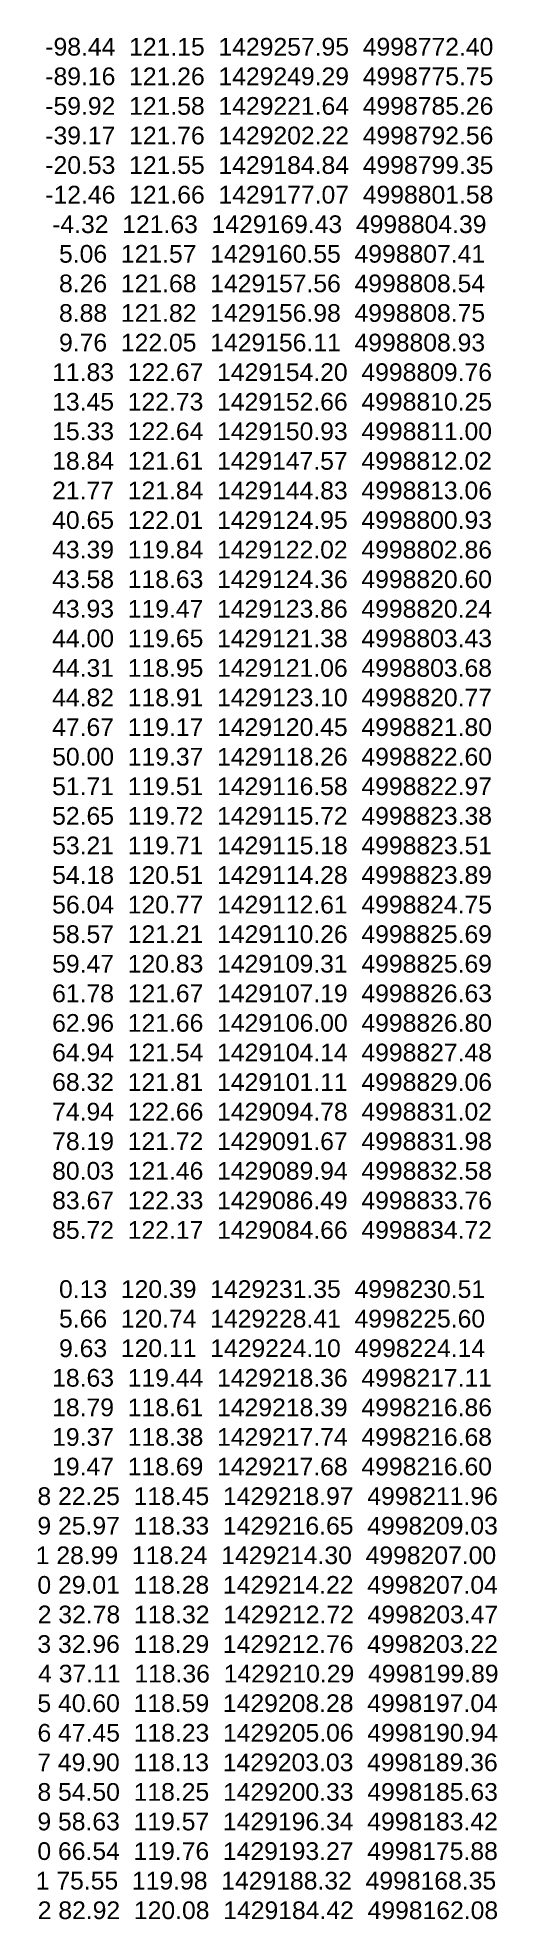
# Model space of a CAD drawing. Header units: millimetres. Extents: x -4102225 to 9709333, y -15023097 to 2258209.
# Drawn here: x 2058928 to 2071919, y 809513 to 862654 of the extents above; entities that cross this region are included whole.
import ezdxf

# ---------------------------------------------------------------- set-up
doc = ezdxf.new("R2010")
doc.units = ezdxf.units.MM
doc.layers.get('0').update_dxf_attribs({"lineweight": 0})
doc.styles.get("Standard").update_dxf_attribs({"font": 'arial.ttf'})

msp = doc.modelspace()

# ---------------------------------------------------------------- texts
for s, p in [(' -98.44  121.15  1429257.95  4998772.40', (2058951.051, 862146.48)), (' -89.16  121.26  1429249.29  4998775.75', (2058951.051, 861311.101)), (' -59.92  121.58  1429221.64  4998785.26', (2058951.051, 860475.721)), (' -39.17  121.76  1429202.22  4998792.56', (2058951.051, 859640.341)), (' -20.53  121.55  1429184.84  4998799.35', (2058951.051, 858804.961)), (' -12.46  121.66  1429177.07  4998801.58', (2058951.051, 857969.582)), ('  -4.32  121.63  1429169.43  4998804.39', (2058951.051, 857134.202)), ('   5.06  121.57  1429160.55  4998807.41', (2058951.051, 856298.822)), ('   8.26  121.68  1429157.56  4998808.54', (2058951.051, 855463.443)), ('   8.88  121.82  1429156.98  4998808.75', (2058951.051, 854628.063)), ('   9.76  122.05  1429156.11  4998808.93', (2058951.051, 853792.683)), ('  11.83  122.67  1429154.20  4998809.76', (2058951.051, 852957.303)), ('  13.45  122.73  1429152.66  4998810.25', (2058951.051, 852121.924)), ('  15.33  122.64  1429150.93  4998811.00', (2058951.051, 851286.544)), ('  18.84  121.61  1429147.57  4998812.02', (2058951.051, 850451.164)), ('  21.77  121.84  1429144.83  4998813.06', (2058951.051, 849615.784)), ('  40.65  122.01  1429124.95  4998800.93', (2058951.051, 848780.405)), ('  43.39  119.84  1429122.02  4998802.86', (2058951.051, 847945.025)), ('  43.58  118.63  1429124.36  4998820.60', (2058951.051, 847109.645)), ('  43.93  119.47  1429123.86  4998820.24', (2058951.051, 846274.266)), ('  44.00  119.65  1429121.38  4998803.43', (2058951.051, 845438.886)), ('  44.31  118.95  1429121.06  4998803.68', (2058951.051, 844603.506)), ('  44.82  118.91  1429123.10  4998820.77', (2058951.051, 843768.126)), ('  47.67  119.17  1429120.45  4998821.80', (2058951.051, 842932.747)), ('  50.00  119.37  1429118.26  4998822.60', (2058951.051, 842097.367)), ('  51.71  119.51  1429116.58  4998822.97', (2058951.051, 841261.987)), ('  52.65  119.72  1429115.72  4998823.38', (2058951.051, 840426.608)), ('  53.21  119.71  1429115.18  4998823.51', (2058951.051, 839591.228)), ('  54.18  120.51  1429114.28  4998823.89', (2058951.051, 838755.848)), ('  56.04  120.77  1429112.61  4998824.75', (2058951.051, 837920.468)), ('  58.57  121.21  1429110.26  4998825.69', (2058951.051, 837085.089)), ('  59.47  120.83  1429109.31  4998825.69', (2058951.051, 836249.709)), ('  61.78  121.67  1429107.19  4998826.63', (2058951.051, 835414.329)), ('  62.96  121.66  1429106.00  4998826.80', (2058951.051, 834578.95)), ('  64.94  121.54  1429104.14  4998827.48', (2058951.051, 833743.57)), ('  68.32  121.81  1429101.11  4998829.06', (2058951.051, 832908.19)), ('  74.94  122.66  1429094.78  4998831.02', (2058951.051, 832072.81)), ('  78.19  121.72  1429091.67  4998831.98', (2058951.051, 831237.431)), ('  80.03  121.46  1429089.94  4998832.58', (2058951.051, 830402.051)), ('  83.67  122.33  1429086.49  4998833.76', (2058951.051, 829566.671)), ('  85.72  122.17  1429084.66  4998834.72', (2058951.051, 828731.292)), ('   0.13  120.39  1429231.35  4998230.51', (2058951.051, 827062.578)), ('   5.66  120.74  1429228.41  4998225.60', (2058951.051, 826227.199)), ('   9.63  120.11  1429224.10  4998224.14', (2058951.051, 825391.819)), ('  18.63  119.44  1429218.36  4998217.11', (2058951.051, 824556.439)), ('  18.79  118.61  1429218.39  4998216.86', (2058951.051, 823721.06)), ('  19.37  118.38  1429217.74  4998216.68', (2058951.051, 822885.68)), ('  19.47  118.69  1429217.68  4998216.60', (2058951.051, 822050.3)), ('8 22.25  118.45  1429218.97  4998211.96', (2058922.742, 821214.92)), ('9 25.97  118.33  1429216.65  4998209.03', (2058922.06, 820379.541)), ('1 28.99  118.24  1429214.30  4998207.00', (2058874.994, 819544.161)), ('0 29.01  118.28  1429214.22  4998207.04', (2058922.06, 818708.781)), ('2 32.78  118.32  1429212.72  4998203.47', (2058930.587, 817873.402)), ('3 32.96  118.29  1429212.76  4998203.22', (2058921.719, 817038.022)), ('4 37.11  118.36  1429210.29  4998199.89', (2058942.183, 816202.642)), ('5 40.60  118.59  1429208.28  4998197.04', (2058922.06, 815367.262)), ('6 47.45  118.23  1429205.06  4998190.94', (2058924.789, 814531.883)), ('7 49.90  118.13  1429203.03  4998189.36', (2058917.968, 813696.503)), ('8 54.50  118.25  1429200.33  4998185.63', (2058922.742, 812861.123)), ('9 58.63  119.57  1429196.34  4998183.42', (2058922.06, 812025.744)), ('0 66.54  119.76  1429193.27  4998175.88', (2058922.06, 811190.364)), ('1 75.55  119.98  1429188.32  4998168.35', (2058874.994, 810354.984)), ('2 82.92  120.08  1429184.42  4998162.08', (2058930.587, 809519.604))]:
    msp.add_text(s, height=500).set_placement(p)

doc.saveas('drawing.dxf')
